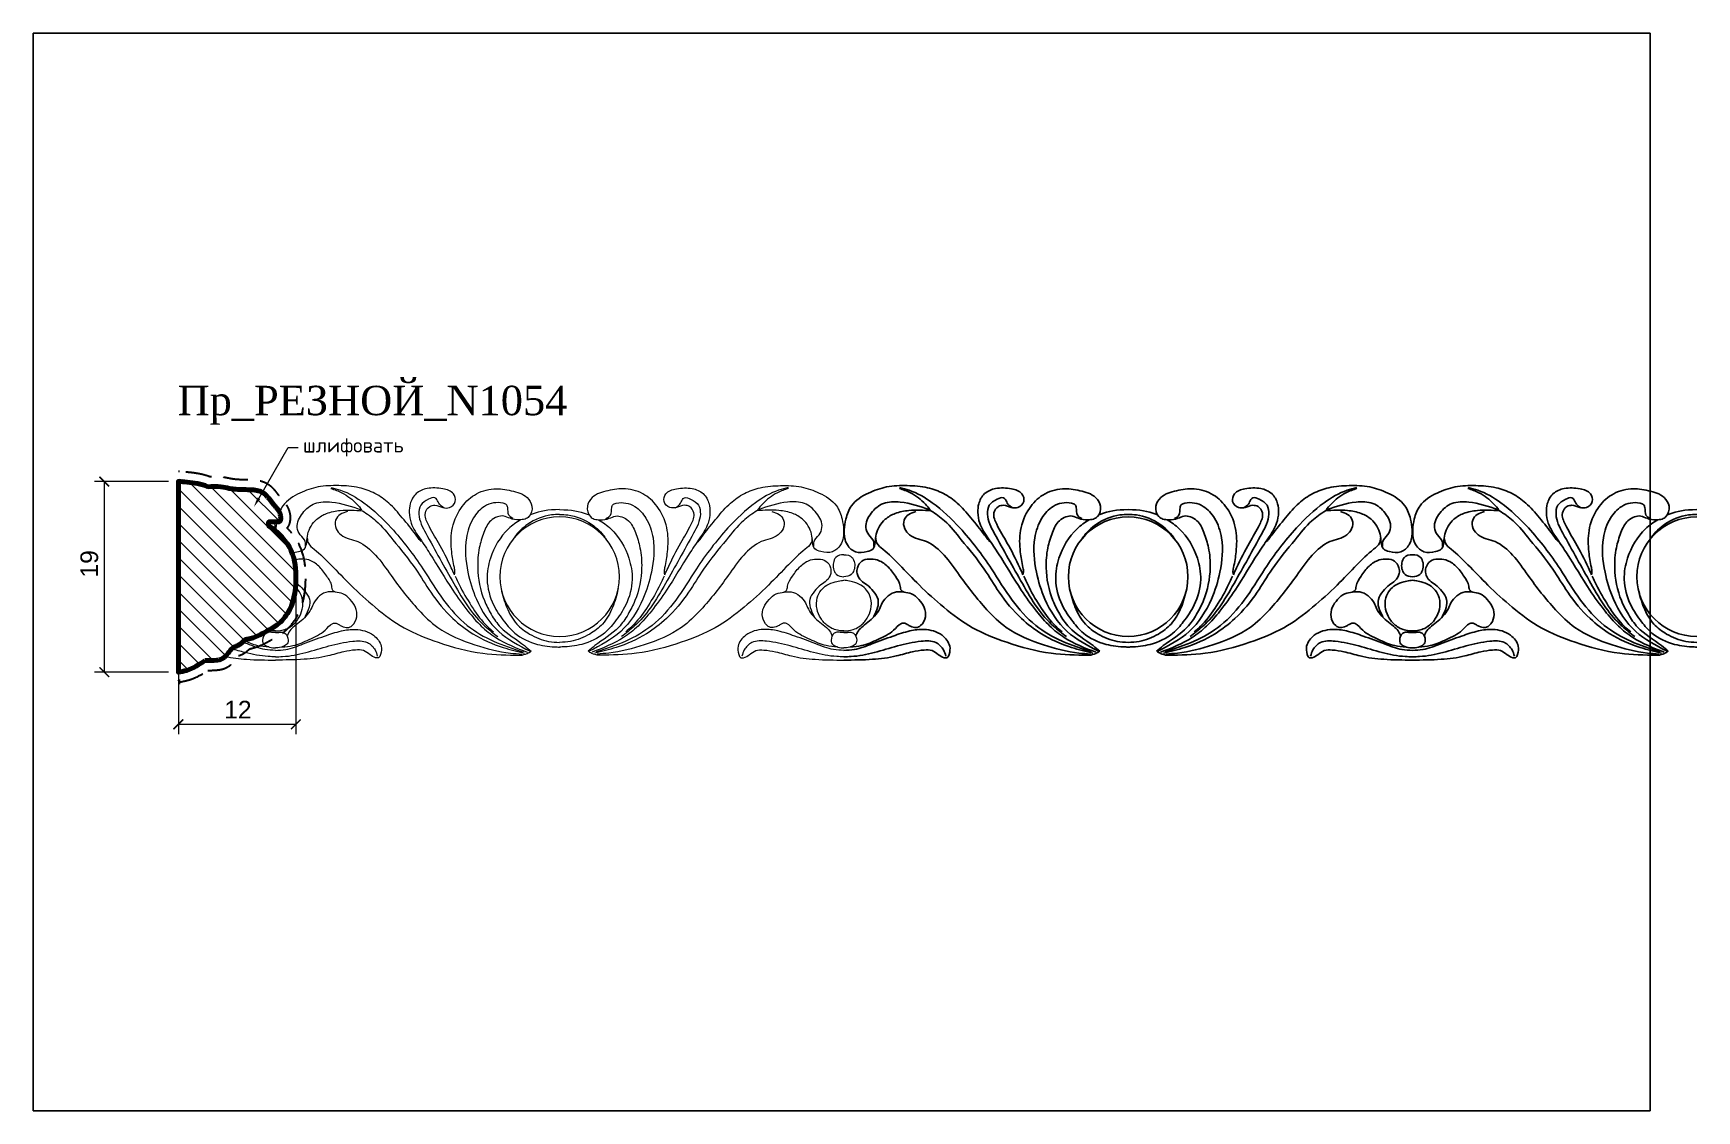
# Model space of a CAD drawing. Header units: millimetres. Extents: x 1314 to 1484, y -1503 to -1393.
import ezdxf
from ezdxf import colors
from ezdxf.entities.mleader import LeaderData, LeaderLine
from ezdxf.math import Vec2, Vec3

# ---------------------------------------------------------------- set-up
doc = ezdxf.new("R2010")
doc.units = ezdxf.units.MM
doc.linetypes.add('HIDDEN', pattern=[0.375, 0.25, -0.125])
for name, color, linetype, lineweight in [('0.05', 7, 'Continuous', 5), ('0.15', 7, 'Continuous', 15), ('линия 50', 1, 'Continuous', 140), ('служебный слой РАЗМЕРЫ', 7, 'Continuous', 9)]:
    doc.layers.add(name, color=color, linetype=linetype, lineweight=lineweight)
doc.layers.add('Outside panel', color=7, linetype='Continuous', lineweight=18, true_color=0x7f5e57)
doc.layers.add('размеры в модели', color=7, linetype='Continuous')
doc.styles.add('ELECT', font='times.ttf')
doc.styles.get("Standard").update_dxf_attribs({"font": 'arial.ttf'})
doc.styles.add('ЕСКД профили текст', font='isocpeur.ttf')
doc.dimstyles.new('M_1', dxfattribs={"dimtxt": 1.8, "dimasz": 1, "dimexe": 1, "dimexo": 1, "dimgap": 0.6, "dimtad": 1, "dimdec": 0, "dimdsep": 46, "dimtxsty": 'Standard', "dimblk": 'ARCHTICK', "dimcen": -5, "dimclrd": 7, "dimclre": 7, "dimclrt": 7, "dimadec": 0, "dimazin": 0, "dimtfac": 1, "dimtdec": 0, "dimtmove": 0, "dimatfit": 3, "dimfxl": 1, "dimtolj": 1, "dimtzin": 0, "dimlwd": 5, "dimlwe": 5, "dimarcsym": 0})

msp = doc.modelspace()

# ---------------------------------------------------------------- texts
at = {"color": 7, "ltscale": 1000, "style": 'ELECT'}
msp.add_text('Пр_РЕЗНОЙ_N1054', height=3, dxfattribs=at).set_placement((1328.62, -1431.58))

# ---------------------------------------------------------------- blocks, each defined once
blk = doc.blocks.new('_ArchTick')
at = {"color": 0, "linetype": 'ByBlock', "const_width": 0.15}
blk.add_lwpolyline([(-0.5, -0.5), (0.5, 0.5)], dxfattribs=at)
blk = doc.blocks.new('*D3')
at = {"layer": 'Defpoints', "color": 0, "ltscale": 1000, "transparency": 16777216}
for p in [(1328.7, -1438.36), (1321.14, -1457.82), (1328.7, -1457.82)]:
    blk.add_point(p, dxfattribs=at)
at = {"layer": 'размеры в модели', "color": 7, "lineweight": 5, "ltscale": 1000, "transparency": 16777216}
for p, q in [((1327.7, -1438.36), (1320.14, -1438.36)), ((1321.14, -1438.36), (1321.14, -1457.82)), ((1327.7, -1457.82), (1320.14, -1457.82))]:
    blk.add_line(p, q, dxfattribs=at)
for p, rotation in [((1321.14, -1438.36), 90), ((1321.14, -1457.82), 270)]:
    blk.add_blockref('_ArchTick', p, dxfattribs=dict(at, rotation=rotation))
at = {"layer": 'размеры в модели', "color": 7, "ltscale": 1000, "transparency": 16777216, "insert": (1319.62, -1446.76), "char_height": 1.8, "attachment_point": 5, "rotation": 90}
blk.add_mtext('\\A1;19', dxfattribs=at)
blk = doc.blocks.new('*D2')
at = {"layer": 'Defpoints', "color": 0, "ltscale": 1000, "transparency": 16777216}
for p in [(1328.7, -1440.99), (1340.69, -1447.53), (1340.69, -1463.14)]:
    blk.add_point(p, dxfattribs=at)
at = {"layer": 'размеры в модели', "color": 7, "lineweight": 5, "ltscale": 1000, "transparency": 16777216}
for p, q in [((1328.7, -1441.99), (1328.7, -1464.14)), ((1340.69, -1448.53), (1340.69, -1464.14)), ((1328.7, -1463.14), (1340.69, -1463.14))]:
    blk.add_line(p, q, dxfattribs=at)
at = {"layer": 'размеры в модели', "color": 7, "lineweight": 5, "ltscale": 1000, "transparency": 16777216, "rotation": 180}
blk.add_blockref('_ArchTick', (1328.7, -1463.14), dxfattribs=at)
at = {"layer": 'размеры в модели', "color": 7, "lineweight": 5, "ltscale": 1000, "transparency": 16777216}
blk.add_blockref('_ArchTick', (1340.69, -1463.14), dxfattribs=at)
at = {"layer": 'размеры в модели', "color": 7, "ltscale": 1000, "transparency": 16777216, "insert": (1334.78, -1461.64), "char_height": 1.8, "attachment_point": 5}
blk.add_mtext('\\A1;12', dxfattribs=at)

# ---------------------------------------------------------------- dimensions: what is measured, and where the dimension line sits
at = {"layer": 'размеры в модели', "color": 5, "ltscale": 1000}
dim = msp.add_linear_dim(base=(1321.14, -1457.82), p1=(1328.7, -1438.36), p2=(1328.7, -1457.82), angle=90, dimstyle='M_1', dxfattribs=at)
dim.commit()
dim.dimension.update_dxf_attribs({"geometry": '*D3', "text_midpoint": (1321.14, -1446.76), "dimtype": 128})
dim = msp.add_linear_dim(base=(1340.69, -1463.14), p1=(1328.7, -1440.99), p2=(1340.69, -1447.53), dimstyle='M_1', dxfattribs=at)
dim.commit()
dim.dimension.update_dxf_attribs({"geometry": '*D2', "text_midpoint": (1334.78, -1463.14), "dimtype": 128})

# ---------------------------------------------------------------- hatches: boundary and pattern name
at = {"layer": 'Outside panel', "ltscale": 1000}
h = msp.add_hatch(dxfattribs=at)
h.set_pattern_fill('ANSI31', color=256, scale=9.894831, angle=90)
h.set_pattern_definition([(135, (-308746.6368, 91995.6131), (-0.8745877676, -0.8745877676), [])])
edge = h.paths.add_edge_path()
edge.add_spline(control_points=[(1331.41, -1456.64), (1331.81, -1456.64), (1332.34, -1456.64), (1333.21, -1456.51), (1333.75, -1455.97), (1334.11, -1455.4), (1334.49, -1455.19), (1334.92, -1455.07), (1335.21, -1454.79), (1335.49, -1454.49), (1336.4, -1454.38), (1337.4, -1453.79), (1338.85, -1453.04), (1340.37, -1451.44), (1340.84, -1448.57), (1340.57, -1445.77), (1339.38, -1444.01), (1338.49, -1443.24), (1337.98, -1442.93), (1337.91, -1442.89), (1337.91, -1442.75), (1337.91, -1442.62), (1337.91, -1442.48), (1338.18, -1442.48), (1338.54, -1442.48), (1339.08, -1442.48), (1339.14, -1442.24), (1339.16, -1441.98), (1339.05, -1441.32), (1338.27, -1440.61), (1337.72, -1439.71), (1336.98, -1439.29), (1336.06, -1439.16), (1335.02, -1439.2), (1333.9, -1439.07), (1332.9, -1438.83), (1332.17, -1438.86), (1331.72, -1438.88), (1331.63, -1438.84), (1330.87, -1438.52), (1329.83, -1438.44), (1328.9, -1438.35), (1328.7, -1438.32), (1328.7, -1444.82), (1328.7, -1451.32), (1328.7, -1457.82), (1328.99, -1457.77), (1329.97, -1457.59), (1330.81, -1457.03), (1331.41, -1456.64)], knot_values=[0, 0, 0, 0, 1.210177, 1.588784, 2.586938, 3.362173, 3.551772, 3.894931, 4.670116, 4.710709, 5.138196, 7.225337, 8.219278, 10.034673, 13.578834, 16.54928, 18.238993, 19.812929, 20.041737, 20.041737, 20.041737, 21.041737, 21.041737, 21.041737, 21.900875, 22.227088, 22.335348, 22.612173, 23.019932, 24.265765, 25.626334, 26.139031, 26.759724, 28.38956, 29.259522, 30.129471, 31.451905, 31.451905, 31.451905, 31.753229, 33.908558, 34.534198, 34.534198, 34.534198, 35.534198, 35.534198, 35.534198, 36.406237, 38.516774, 38.516774, 38.516774, 38.516774], weights=[1, 1, 1, 1, 1, 1, 1, 1, 1, 1, 1, 1, 1, 1, 1, 1, 1, 1, 1, 1, 1, 1, 1, 1, 1, 1, 1, 1, 1, 1, 1, 1, 1, 1, 1, 1, 1, 1, 1, 1, 1, 1, 1, 1, 1, 1, 1, 1, 1, 1], degree=3, periodic=0)

# ---------------------------------------------------------------- linework, layer by layer
at = {"color": 6, "ltscale": 1000}
msp.add_lwpolyline([(1313.89, -1502.59), (1478.89, -1502.59), (1478.89, -1392.59), (1313.89, -1392.59)], close=True, dxfattribs=at)
at = {"color": 7, "ltscale": 1000}
for centre, start, end in [((1425.63, -1448.07), 90, 270), ((1425.63, -1448.07), 270, 90), ((1483.65, -1448.07), 90, 270)]:
    msp.add_arc(centre, 6.1, start, end, dxfattribs=at)
for points in [[(1411.47, -1444.39), (1411.49, -1444.46), (1411.3, -1444.26), (1410.9, -1443.72), (1409.57, -1442.06), (1408.19, -1440.55), (1406.78, -1439.58), (1405.16, -1438.99), (1403.08, -1438.77), (1400.98, -1438.91), (1399.13, -1439.53), (1397.39, -1440.83), (1396.82, -1442.18), (1396.65, -1443.29), (1396.97, -1444.82), (1397.79, -1445.52), (1398.98, -1445.51), (1399.59, -1445.21), (1399.81, -1444.57), (1399.92, -1443.74), (1400.84, -1442.21), (1401.84, -1441.62), (1403.25, -1441.31), (1405.5, -1441.33)], [(1402.28, -1439.05), (1403.41, -1439.5), (1404.93, -1440.66), (1405.44, -1441.25)], [(1402.3, -1438.96), (1403.28, -1439.24), (1405.64, -1440.53), (1408.45, -1443.09), (1411.68, -1447.28), (1413.78, -1450.46), (1416.2, -1453.04), (1418.89, -1454.65), (1421.9, -1455.75)], [(1414.89, -1447.87), (1414.57, -1447.15), (1413.26, -1444.61), (1412.21, -1442.72), (1411.93, -1441.56), (1412.38, -1440.91), (1412.9, -1440.78), (1413.7, -1441), (1414.38, -1441.01), (1414.97, -1440.38), (1414.79, -1439.61), (1413.72, -1439.1), (1412.1, -1439.07), (1410.98, -1439.59), (1410.38, -1440.64), (1410.29, -1441.49), (1410.48, -1442.6), (1411.38, -1444.2), (1412.4, -1445.73), (1414.72, -1449.43), (1416.27, -1451.58), (1417.63, -1453.11), (1419.11, -1454.28), (1422.32, -1455.78)], [(1414.89, -1447.89), (1414.94, -1447.61), (1414.89, -1447.13), (1414.62, -1445.52), (1414.64, -1443.36), (1415.55, -1441.09), (1416.93, -1439.73), (1418.91, -1439.11), (1420.7, -1439.29), (1422.31, -1439.99), (1422.8, -1440.88), (1422.49, -1441.94), (1422.1, -1442.18), (1421.49, -1442.26), (1420.57, -1442.11), (1419.92, -1441.88), (1419.28, -1441.97), (1418.61, -1442.35), (1417.9, -1443.55), (1417.43, -1445.12), (1417.26, -1447.15), (1417.95, -1450.51), (1418.65, -1451.91), (1419.6, -1453.22), (1422.05, -1455.11), (1422.73, -1455.67)], [(1436.38, -1447.89), (1436.32, -1447.61), (1436.38, -1447.13), (1436.64, -1445.52), (1436.62, -1443.36), (1435.72, -1441.09), (1434.33, -1439.73), (1432.36, -1439.11), (1430.56, -1439.29), (1428.95, -1439.99), (1428.46, -1440.88), (1428.77, -1441.94), (1429.16, -1442.18), (1429.77, -1442.26), (1430.69, -1442.11), (1431.34, -1441.88), (1431.98, -1441.97), (1432.65, -1442.35), (1433.36, -1443.55), (1433.83, -1445.12), (1434, -1447.15), (1433.31, -1450.51), (1432.61, -1451.91), (1431.66, -1453.22), (1429.21, -1455.11), (1428.53, -1455.67)], [(1436.37, -1447.87), (1436.69, -1447.15), (1438, -1444.61), (1439.05, -1442.72), (1439.33, -1441.56), (1438.88, -1440.91), (1438.36, -1440.78), (1437.56, -1441), (1436.88, -1441.01), (1436.29, -1440.38), (1436.47, -1439.61), (1437.54, -1439.1), (1439.16, -1439.07), (1440.28, -1439.59), (1440.88, -1440.64), (1440.97, -1441.49), (1440.78, -1442.6), (1439.88, -1444.2), (1438.86, -1445.73), (1436.54, -1449.43), (1434.99, -1451.58), (1433.63, -1453.11), (1432.15, -1454.28), (1428.94, -1455.78)], [(1448.96, -1438.96), (1447.98, -1439.24), (1445.62, -1440.53), (1442.81, -1443.09), (1439.58, -1447.28), (1437.48, -1450.46), (1435.06, -1453.04), (1432.37, -1454.65), (1429.36, -1455.75)], [(1439.79, -1444.39), (1439.77, -1444.46), (1439.96, -1444.26), (1440.36, -1443.72), (1441.69, -1442.06), (1443.07, -1440.55), (1444.48, -1439.58), (1446.1, -1438.99), (1448.18, -1438.77), (1450.28, -1438.91), (1452.13, -1439.53), (1453.87, -1440.83), (1454.44, -1442.18), (1454.61, -1443.29), (1454.29, -1444.82), (1453.47, -1445.52), (1452.28, -1445.51), (1451.67, -1445.21), (1451.45, -1444.57), (1451.34, -1443.74), (1450.42, -1442.21), (1449.42, -1441.62), (1448.01, -1441.31), (1445.76, -1441.33)], [(1448.98, -1439.05), (1447.85, -1439.5), (1446.33, -1440.66), (1445.82, -1441.25)], [(1469.49, -1444.39), (1469.51, -1444.46), (1469.32, -1444.26), (1468.92, -1443.72), (1467.59, -1442.06), (1466.21, -1440.55), (1464.8, -1439.58), (1463.17, -1438.99), (1461.1, -1438.77), (1458.99, -1438.91), (1457.15, -1439.53), (1455.41, -1440.83), (1454.83, -1442.18), (1454.67, -1443.29), (1454.99, -1444.82), (1455.81, -1445.52), (1457, -1445.51), (1457.61, -1445.21), (1457.83, -1444.57), (1457.94, -1443.74), (1458.86, -1442.21), (1459.86, -1441.62), (1461.27, -1441.31), (1463.52, -1441.33)], [(1460.3, -1439.05), (1461.43, -1439.5), (1462.95, -1440.66), (1463.46, -1441.25)], [(1460.32, -1438.96), (1461.3, -1439.24), (1463.66, -1440.53), (1466.47, -1443.09), (1469.7, -1447.28), (1471.8, -1450.46), (1474.22, -1453.04), (1476.91, -1454.65), (1479.92, -1455.75)], [(1472.91, -1447.87), (1472.59, -1447.15), (1471.28, -1444.61), (1470.23, -1442.72), (1469.95, -1441.56), (1470.4, -1440.91), (1470.92, -1440.78), (1471.72, -1441), (1472.4, -1441.01), (1472.99, -1440.38), (1472.81, -1439.61), (1471.74, -1439.1), (1470.12, -1439.07), (1469, -1439.59), (1468.4, -1440.64), (1468.31, -1441.49), (1468.5, -1442.6), (1469.4, -1444.2), (1470.42, -1445.73), (1472.74, -1449.43), (1474.29, -1451.58), (1475.65, -1453.11), (1477.13, -1454.28), (1480.34, -1455.78)], [(1472.9, -1447.89), (1472.96, -1447.61), (1472.9, -1447.13), (1472.64, -1445.52), (1472.66, -1443.36), (1473.56, -1441.09), (1474.95, -1439.73), (1476.92, -1439.11), (1478.72, -1439.29), (1480.33, -1439.99), (1480.82, -1440.88), (1480.51, -1441.94), (1480.12, -1442.18), (1479.51, -1442.26), (1478.58, -1442.11), (1477.94, -1441.88), (1477.3, -1441.97), (1476.63, -1442.35), (1475.92, -1443.55), (1475.45, -1445.12), (1475.28, -1447.15), (1475.97, -1450.51), (1476.67, -1451.91), (1477.62, -1453.22), (1480.07, -1455.11), (1480.75, -1455.67)], [(1399.68, -1444.96), (1399.66, -1444.49), (1399.16, -1443.8), (1398.86, -1443.05), (1399.41, -1441.57), (1400.65, -1440.6), (1402.37, -1440.45), (1405.35, -1441.23)], [(1413.85, -1441.04), (1413.36, -1440.66), (1413.1, -1440.2), (1412.9, -1440.03), (1412.26, -1440.16), (1411.46, -1440.77), (1411.27, -1441.68), (1411.97, -1443.63), (1414.83, -1448.77), (1416.36, -1451.25), (1418.01, -1453.12), (1419.32, -1454.19)], [(1420.9, -1442.14), (1420.45, -1441.79), (1420.33, -1441), (1420.21, -1440.72), (1419.85, -1440.56), (1417.97, -1440.89), (1416.82, -1442.1), (1416.1, -1444.11), (1416.27, -1447.6), (1417.13, -1450.36), (1419.4, -1453.65), (1422.61, -1455.68)], [(1430.36, -1442.14), (1430.81, -1441.79), (1430.93, -1441), (1431.05, -1440.72), (1431.41, -1440.56), (1433.29, -1440.89), (1434.44, -1442.1), (1435.16, -1444.11), (1434.99, -1447.6), (1434.13, -1450.36), (1431.86, -1453.65), (1428.65, -1455.68)], [(1437.41, -1441.04), (1437.9, -1440.66), (1438.16, -1440.2), (1438.36, -1440.03), (1439, -1440.16), (1439.8, -1440.77), (1439.99, -1441.68), (1439.29, -1443.63), (1436.43, -1448.77), (1434.9, -1451.25), (1433.25, -1453.12), (1431.94, -1454.19)], [(1451.58, -1444.96), (1451.6, -1444.49), (1452.1, -1443.8), (1452.4, -1443.05), (1451.85, -1441.57), (1450.61, -1440.6), (1448.89, -1440.45), (1445.91, -1441.23)], [(1457.7, -1444.96), (1457.68, -1444.49), (1457.18, -1443.8), (1456.88, -1443.05), (1457.43, -1441.57), (1458.67, -1440.6), (1460.38, -1440.45), (1463.37, -1441.23)], [(1471.87, -1441.04), (1471.38, -1440.66), (1471.12, -1440.2), (1470.92, -1440.03), (1470.28, -1440.16), (1469.48, -1440.77), (1469.29, -1441.68), (1469.99, -1443.63), (1472.85, -1448.77), (1474.38, -1451.25), (1476.03, -1453.12), (1477.33, -1454.19)], [(1478.92, -1442.14), (1478.47, -1441.79), (1478.35, -1441), (1478.23, -1440.72), (1477.87, -1440.56), (1475.99, -1440.89), (1474.84, -1442.1), (1474.12, -1444.11), (1474.29, -1447.6), (1475.15, -1450.36), (1477.42, -1453.65), (1480.63, -1455.68)], [(1403.97, -1441.4), (1403.24, -1441.72), (1402.77, -1442.29), (1402.83, -1443.17), (1403.33, -1443.8), (1405.05, -1444.49), (1406.84, -1445.86), (1408.43, -1447.95), (1411.22, -1451.44), (1413.19, -1453.24), (1416.99, -1455.03), (1420.61, -1455.87), (1421.79, -1455.97)], [(1405.5, -1441.33), (1406.89, -1442.36), (1408.6, -1444.29), (1410.95, -1447.31), (1412.47, -1449.66), (1414.74, -1452.34), (1416.77, -1453.89), (1419.86, -1455.29), (1422.03, -1455.87)], [(1445.76, -1441.33), (1444.38, -1442.36), (1442.66, -1444.29), (1440.31, -1447.31), (1438.79, -1449.66), (1436.52, -1452.34), (1434.49, -1453.89), (1431.4, -1455.29), (1429.23, -1455.87)], [(1447.29, -1441.4), (1448.02, -1441.72), (1448.49, -1442.29), (1448.43, -1443.17), (1447.93, -1443.8), (1446.21, -1444.49), (1444.42, -1445.86), (1442.83, -1447.95), (1440.04, -1451.44), (1438.07, -1453.24), (1434.27, -1455.03), (1430.65, -1455.87), (1429.47, -1455.97)], [(1461.99, -1441.4), (1461.26, -1441.72), (1460.79, -1442.29), (1460.85, -1443.17), (1461.35, -1443.8), (1463.07, -1444.49), (1464.86, -1445.86), (1466.45, -1447.95), (1469.24, -1451.44), (1471.21, -1453.24), (1475.01, -1455.03), (1478.63, -1455.87), (1479.81, -1455.97)], [(1463.52, -1441.33), (1464.9, -1442.36), (1466.62, -1444.29), (1468.97, -1447.31), (1470.49, -1449.66), (1472.76, -1452.34), (1474.79, -1453.89), (1477.88, -1455.29), (1480.05, -1455.87)], [(1399.87, -1444.1), (1399.99, -1444.66), (1400.58, -1445.26), (1402.28, -1446.85), (1404.32, -1448.93), (1406.81, -1451.19), (1409.75, -1453.28), (1413.23, -1454.76), (1417.78, -1455.88), (1421.55, -1456.09)], [(1451.39, -1444.1), (1451.27, -1444.66), (1450.68, -1445.26), (1448.98, -1446.85), (1446.94, -1448.93), (1444.45, -1451.19), (1441.51, -1453.28), (1438.03, -1454.76), (1433.48, -1455.88), (1429.71, -1456.09)], [(1457.89, -1444.1), (1458.01, -1444.66), (1458.59, -1445.26), (1460.3, -1446.85), (1462.34, -1448.93), (1464.83, -1451.19), (1467.77, -1453.28), (1471.25, -1454.76), (1475.8, -1455.88), (1479.57, -1456.09)], [(1402.77, -1449.65), (1402.5, -1449.49), (1402.37, -1449.03), (1401.87, -1448.02), (1401.04, -1446.98), (1400.02, -1446.36), (1399.19, -1446.27), (1398.46, -1446.48), (1398, -1447.15), (1397.97, -1447.74), (1398.38, -1448.46), (1398.97, -1448.89), (1399.62, -1449.54), (1400.1, -1450.38), (1400.06, -1451.2), (1399.64, -1452.15)], [(1448.49, -1449.65), (1448.76, -1449.49), (1448.89, -1449.03), (1449.39, -1448.02), (1450.22, -1446.98), (1451.24, -1446.36), (1452.07, -1446.27), (1452.8, -1446.48), (1453.26, -1447.15), (1453.29, -1447.74), (1452.88, -1448.46), (1452.29, -1448.89), (1451.64, -1449.54), (1451.16, -1450.38), (1451.2, -1451.2), (1451.62, -1452.15)], [(1460.79, -1449.65), (1460.52, -1449.49), (1460.39, -1449.03), (1459.89, -1448.02), (1459.06, -1446.98), (1458.04, -1446.36), (1457.21, -1446.27), (1456.48, -1446.48), (1456.02, -1447.15), (1455.99, -1447.74), (1456.4, -1448.46), (1456.99, -1448.89), (1457.64, -1449.54), (1458.12, -1450.38), (1458.08, -1451.2), (1457.66, -1452.15)], [(1397.29, -1455.24), (1398.42, -1455.11), (1400.08, -1454.48), (1401.69, -1453.53), (1402.48, -1452.86), (1402.83, -1452.81), (1403.09, -1452.95), (1403.4, -1453.11), (1404, -1453.27), (1404.45, -1453.06), (1404.93, -1452.17), (1404.8, -1451.2), (1404.26, -1450.4), (1403.52, -1449.82), (1402.73, -1449.65), (1402, -1449.62), (1401.14, -1450.02), (1400.54, -1450.74), (1400.25, -1451.38), (1399.07, -1452.72), (1398.41, -1453.25), (1398.01, -1453.72), (1397.85, -1454.06)], [(1414.97, -1448.02), (1415.52, -1449.15), (1416.78, -1451.31), (1418.24, -1453.13), (1418.89, -1453.71)], [(1436.29, -1448.02), (1435.74, -1449.15), (1434.48, -1451.31), (1433.02, -1453.13), (1432.37, -1453.71)], [(1453.97, -1455.24), (1452.84, -1455.11), (1451.18, -1454.48), (1449.57, -1453.53), (1448.78, -1452.86), (1448.44, -1452.81), (1448.17, -1452.95), (1447.86, -1453.11), (1447.26, -1453.27), (1446.81, -1453.06), (1446.33, -1452.17), (1446.46, -1451.2), (1447, -1450.4), (1447.74, -1449.82), (1448.53, -1449.65), (1449.26, -1449.62), (1450.12, -1450.02), (1450.72, -1450.74), (1451.01, -1451.38), (1452.19, -1452.72), (1452.85, -1453.25), (1453.25, -1453.72), (1453.41, -1454.06)], [(1455.31, -1455.24), (1456.44, -1455.11), (1458.1, -1454.48), (1459.71, -1453.53), (1460.5, -1452.86), (1460.84, -1452.81), (1461.1, -1452.95), (1461.42, -1453.11), (1462.02, -1453.27), (1462.47, -1453.06), (1462.95, -1452.17), (1462.82, -1451.2), (1462.28, -1450.4), (1461.54, -1449.82), (1460.75, -1449.65), (1460.02, -1449.62), (1459.16, -1450.02), (1458.56, -1450.74), (1458.27, -1451.38), (1457.09, -1452.72), (1456.43, -1453.25), (1456.02, -1453.72), (1455.86, -1454.06)], [(1472.99, -1448.02), (1473.54, -1449.15), (1474.8, -1451.31), (1476.26, -1453.13), (1476.91, -1453.71)], [(1396.62, -1456.24), (1397.35, -1456.22), (1399.72, -1455.81), (1402.09, -1455.14), (1404.51, -1454.66), (1406.01, -1454.8), (1406.79, -1455.55), (1407.02, -1456.17)], [(1454.64, -1456.24), (1453.91, -1456.22), (1451.54, -1455.81), (1449.17, -1455.14), (1446.75, -1454.66), (1445.25, -1454.8), (1444.47, -1455.55), (1444.24, -1456.17)], [(1454.64, -1456.24), (1455.37, -1456.22), (1457.74, -1455.81), (1460.11, -1455.14), (1462.53, -1454.66), (1464.03, -1454.8), (1464.81, -1455.55), (1465.04, -1456.17)], [(1421.55, -1456.09), (1421.64, -1456.09), (1422.33, -1455.9), (1422.71, -1455.68), (1422.72, -1455.67)], [(1429.71, -1456.09), (1429.62, -1456.09), (1428.93, -1455.9), (1428.55, -1455.68), (1428.54, -1455.67)], [(1479.57, -1456.09), (1479.66, -1456.09), (1480.35, -1455.9), (1480.73, -1455.68), (1480.74, -1455.67)]]:
    msp.add_spline(points, degree=3, dxfattribs=at)
for points, knots in [([(1421.65, -1442.26), (1421.21, -1442.52), (1419.83, -1443.54), (1418.54, -1445.7), (1418.06, -1448.51), (1418.68, -1450.83), (1419.88, -1452.57), (1421.22, -1454.16), (1423.18, -1455.05), (1424.79, -1455.23), (1425.55, -1455.25), (1425.63, -1455.25)], [3.672587, 3.672587, 3.672587, 3.672587, 5.030439, 8.144134, 10.088208, 12.469001, 14.292918, 15.682608, 17.962239, 19.757335, 19.980479, 19.980479, 19.980479, 19.980479]), ([(1425.63, -1441.72), (1425.35, -1441.72), (1424.21, -1441.77), (1422.48, -1442.46), (1421.32, -1443.6), (1420.91, -1444.2), (1420.85, -1444.28)], [0.294683, 0.294683, 0.294683, 0.294683, 1.039933, 3.326003, 5.028392, 5.274717, 5.274717, 5.274717, 5.274717]), ([(1425.63, -1441.22), (1424.44, -1441.23), (1423.55, -1441.4), (1422.69, -1441.74), (1422.63, -1441.77)], [0.258689, 0.258689, 0.258689, 0.258689, 2.51669, 2.707336, 2.707336, 2.707336, 2.707336]), ([(1425.63, -1441.22), (1426.82, -1441.23), (1427.71, -1441.4), (1428.57, -1441.74), (1428.63, -1441.77)], [0.258689, 0.258689, 0.258689, 0.258689, 2.51669, 2.707336, 2.707336, 2.707336, 2.707336]), ([(1425.63, -1441.72), (1425.91, -1441.72), (1427.05, -1441.77), (1428.78, -1442.46), (1429.94, -1443.6), (1430.36, -1444.2), (1430.41, -1444.28)], [0.294683, 0.294683, 0.294683, 0.294683, 1.039933, 3.326003, 5.028392, 5.274717, 5.274717, 5.274717, 5.274717]), ([(1429.61, -1442.26), (1430.05, -1442.52), (1431.43, -1443.54), (1432.72, -1445.7), (1433.2, -1448.51), (1432.58, -1450.83), (1431.38, -1452.57), (1430.04, -1454.16), (1428.08, -1455.05), (1426.47, -1455.23), (1425.71, -1455.25), (1425.63, -1455.25)], [3.672587, 3.672587, 3.672587, 3.672587, 5.030439, 8.144134, 10.088208, 12.469001, 14.292918, 15.682608, 17.962239, 19.757335, 19.980479, 19.980479, 19.980479, 19.980479]), ([(1479.67, -1442.26), (1479.22, -1442.52), (1477.85, -1443.54), (1476.56, -1445.7), (1476.08, -1448.51), (1476.7, -1450.83), (1477.9, -1452.57), (1479.24, -1454.16), (1481.19, -1455.05), (1482.81, -1455.23), (1483.57, -1455.25), (1483.65, -1455.25)], [3.672587, 3.672587, 3.672587, 3.672587, 5.030439, 8.144134, 10.088208, 12.469001, 14.292918, 15.682608, 17.962239, 19.757335, 19.980479, 19.980479, 19.980479, 19.980479]), ([(1483.65, -1441.72), (1483.37, -1441.72), (1482.23, -1441.77), (1480.5, -1442.46), (1479.34, -1443.6), (1478.92, -1444.2), (1478.87, -1444.28)], [0.294683, 0.294683, 0.294683, 0.294683, 1.039933, 3.326003, 5.028392, 5.274717, 5.274717, 5.274717, 5.274717]), ([(1483.65, -1441.22), (1482.46, -1441.23), (1481.57, -1441.4), (1480.71, -1441.74), (1480.65, -1441.77)], [0.258689, 0.258689, 0.258689, 0.258689, 2.51669, 2.707336, 2.707336, 2.707336, 2.707336]), ([(1454.64, -1445.83), (1454.31, -1445.84), (1453.9, -1445.9), (1453.49, -1446.62), (1453.49, -1447.32), (1453.96, -1448), (1454.35, -1448.06), (1454.64, -1448.07)], [3.156926, 3.156926, 3.156926, 3.156926, 3.942633, 4.2199, 5.274773, 5.599117, 6.313852, 6.313852, 6.313852, 6.313852]), ([(1454.64, -1445.83), (1454.97, -1445.84), (1455.38, -1445.9), (1455.79, -1446.62), (1455.79, -1447.32), (1455.32, -1448), (1454.93, -1448.06), (1454.64, -1448.07)], [3.156926, 3.156926, 3.156926, 3.156926, 3.942633, 4.2199, 5.274773, 5.599117, 6.313852, 6.313852, 6.313852, 6.313852]), ([(1419.65, -1449.29), (1419.81, -1449.93), (1420.14, -1451.22), (1421.09, -1452.9), (1422.64, -1454.07), (1424.18, -1454.69), (1425.25, -1454.76), (1425.63, -1454.78)], [0, 0, 0, 0, 1.778035, 3.538267, 4.994875, 6.850886, 7.852604, 7.852604, 7.852604, 7.852604]), ([(1431.61, -1449.29), (1431.45, -1449.93), (1431.12, -1451.22), (1430.17, -1452.9), (1428.62, -1454.07), (1427.08, -1454.69), (1426.01, -1454.76), (1425.63, -1454.78)], [0, 0, 0, 0, 1.778035, 3.538267, 4.994875, 6.850886, 7.852604, 7.852604, 7.852604, 7.852604]), ([(1454.64, -1453.6), (1454.47, -1453.6), (1453.89, -1453.58), (1452.98, -1453.2), (1452.24, -1452.36), (1451.81, -1451.35), (1451.82, -1450.3), (1452.25, -1449.43), (1452.92, -1448.86), (1453.66, -1448.61), (1454.26, -1448.46), (1454.55, -1448.44), (1454.64, -1448.44)], [0.069665, 0.069665, 0.069665, 0.069665, 0.525482, 1.611175, 2.561965, 3.442057, 4.480415, 5.260153, 5.940269, 6.758933, 7.326415, 7.555452, 7.555452, 7.555452, 7.555452]), ([(1454.64, -1453.6), (1454.81, -1453.6), (1455.39, -1453.58), (1456.3, -1453.2), (1457.04, -1452.36), (1457.47, -1451.35), (1457.46, -1450.3), (1457.03, -1449.43), (1456.36, -1448.86), (1455.62, -1448.61), (1455.02, -1448.46), (1454.73, -1448.44), (1454.64, -1448.44)], [0.069665, 0.069665, 0.069665, 0.069665, 0.525482, 1.611175, 2.561965, 3.442057, 4.480415, 5.260153, 5.940269, 6.758933, 7.326415, 7.555452, 7.555452, 7.555452, 7.555452]), ([(1477.67, -1449.29), (1477.83, -1449.93), (1478.16, -1451.22), (1479.11, -1452.9), (1480.66, -1454.07), (1482.2, -1454.69), (1483.27, -1454.76), (1483.65, -1454.78)], [0, 0, 0, 0, 1.778035, 3.538267, 4.994875, 6.850886, 7.852604, 7.852604, 7.852604, 7.852604]), ([(1396.62, -1455.59), (1396.98, -1455.58), (1397.96, -1455.54), (1399.61, -1454.87), (1401.47, -1454.18), (1403.23, -1453.58), (1404.96, -1453.35), (1406.56, -1453.77), (1407.52, -1454.98), (1407.44, -1455.84), (1407.21, -1456.4), (1406.7, -1456.34), (1406.24, -1456.02), (1405.64, -1455.51), (1404.66, -1455.55), (1403.44, -1455.72), (1401.74, -1456.29), (1399.39, -1456.56), (1397.6, -1456.58), (1396.62, -1456.58)], [0.342784, 0.342784, 0.342784, 0.342784, 1.285299, 2.955537, 5.005339, 6.594342, 7.885402, 9.593549, 10.785204, 11.551749, 11.899886, 12.154951, 12.733573, 13.430266, 14.158903, 15.217898, 16.722711, 18.887429, 21.486688, 21.486688, 21.486688, 21.486688]), ([(1454.64, -1455.59), (1454.28, -1455.58), (1453.3, -1455.54), (1451.65, -1454.87), (1449.79, -1454.18), (1448.03, -1453.58), (1446.3, -1453.35), (1444.7, -1453.77), (1443.74, -1454.98), (1443.82, -1455.84), (1444.05, -1456.4), (1444.56, -1456.34), (1445.02, -1456.02), (1445.62, -1455.51), (1446.6, -1455.55), (1447.82, -1455.72), (1449.52, -1456.29), (1451.87, -1456.56), (1453.66, -1456.58), (1454.64, -1456.58)], [0.342784, 0.342784, 0.342784, 0.342784, 1.285299, 2.955537, 5.005339, 6.594342, 7.885402, 9.593549, 10.785204, 11.551749, 11.899886, 12.154951, 12.733573, 13.430266, 14.158903, 15.217898, 16.722711, 18.887429, 21.486688, 21.486688, 21.486688, 21.486688]), ([(1454.64, -1453.78), (1454.55, -1453.78), (1454.34, -1453.77), (1454.01, -1453.69), (1453.49, -1453.84), (1453.31, -1454.38), (1453.35, -1454.9), (1453.77, -1455.21), (1454.23, -1455.32), (1454.55, -1455.33), (1454.64, -1455.33)], [3.089173, 3.089173, 3.089173, 3.089173, 3.330526, 3.644366, 3.974095, 4.678002, 4.92368, 5.316552, 5.940494, 6.178347, 6.178347, 6.178347, 6.178347]), ([(1454.64, -1455.59), (1455, -1455.58), (1455.98, -1455.54), (1457.63, -1454.87), (1459.49, -1454.18), (1461.25, -1453.58), (1462.98, -1453.35), (1464.58, -1453.77), (1465.54, -1454.98), (1465.46, -1455.84), (1465.23, -1456.4), (1464.72, -1456.34), (1464.26, -1456.02), (1463.66, -1455.51), (1462.68, -1455.55), (1461.46, -1455.72), (1459.76, -1456.29), (1457.41, -1456.56), (1455.62, -1456.58), (1454.64, -1456.58)], [0.342784, 0.342784, 0.342784, 0.342784, 1.285299, 2.955537, 5.005339, 6.594342, 7.885402, 9.593549, 10.785204, 11.551749, 11.899886, 12.154951, 12.733573, 13.430266, 14.158903, 15.217898, 16.722711, 18.887429, 21.486688, 21.486688, 21.486688, 21.486688]), ([(1454.64, -1453.78), (1454.73, -1453.78), (1454.94, -1453.77), (1455.27, -1453.69), (1455.79, -1453.84), (1455.97, -1454.38), (1455.93, -1454.9), (1455.51, -1455.21), (1455.05, -1455.32), (1454.73, -1455.33), (1454.64, -1455.33)], [3.089173, 3.089173, 3.089173, 3.089173, 3.330526, 3.644366, 3.974095, 4.678002, 4.92368, 5.316552, 5.940494, 6.178347, 6.178347, 6.178347, 6.178347])]:
    msp.add_open_spline(points, degree=3, knots=knots, dxfattribs=at)
at = {"layer": '0.05', "color": 5, "ltscale": 1000}
msp.add_open_spline([(1328.7, -1442.66), (1328.66, -1442.87), (1328.61, -1443.36), (1328.64, -1443.88), (1328.7, -1444.17)], degree=3, knots=[18.901863, 18.901863, 18.901863, 18.901863, 19.540153, 20.401604, 20.401604, 20.401604, 20.401604], dxfattribs=at)
at = {"layer": '0.15', "color": 7, "ltscale": 1000}
for start, end in [(90, 270), (270, 90)]:
    msp.add_arc((1367.61, -1448.07), 6.1, start, end, dxfattribs=at)
for points, knots in [([(1331.52, -1438.79), (1331.73, -1438.78), (1332.64, -1438.75), (1333.9, -1438.79), (1334.91, -1439.06), (1335.23, -1439.17)], [10.106376, 10.106376, 10.106376, 10.106376, 10.720029, 12.82976, 13.855128, 13.855128, 13.855128, 13.855128]), ([(1353.45, -1444.39), (1353.46, -1444.42), (1353.51, -1444.55), (1353.1, -1444.04), (1352.73, -1443.47), (1351.53, -1442.03), (1350.33, -1440.57), (1348.79, -1439.51), (1347.04, -1438.87), (1345.06, -1438.74), (1342.99, -1438.8), (1341.02, -1439.48), (1339.57, -1440.39), (1339.12, -1441.25), (1339.02, -1441.48)], [0, 0, 0, 0, 0.071568, 0.352178, 1.016161, 3.147305, 5.189672, 6.899834, 8.634242, 10.720029, 12.82976, 14.779357, 16.949625, 17.689514, 17.689514, 17.689514, 17.689514]), ([(1338.47, -1442.48), (1338.53, -1442.75), (1338.56, -1443.03), (1338.57, -1443.33), (1338.57, -1443.34)], [18.7248066, 18.7248066, 18.7248066, 18.7248066, 19.5401531, 19.5877205, 19.5877205, 19.5877205, 19.5877205]), ([(1338.73, -1442.48), (1338.68, -1442.75), (1338.64, -1443.05), (1338.63, -1443.36), (1338.63, -1443.39)], [18.7247805, 18.7247805, 18.7247805, 18.7247805, 19.5401531, 19.634447, 19.634447, 19.634447, 19.634447]), ([(1340.3, -1445.6), (1340.51, -1445.6), (1340.97, -1445.52), (1341.66, -1445.3), (1341.83, -1444.5), (1341.87, -1443.43), (1342.59, -1442.24), (1343.89, -1441.52), (1345.5, -1441.21), (1346.73, -1441.28), (1347.48, -1441.33)], [22.720917, 22.720917, 22.720917, 22.720917, 23.369145, 24.039418, 24.721388, 25.559771, 27.34929, 28.507508, 29.944393, 32.199485, 32.199485, 32.199485, 32.199485]), ([(1363.63, -1442.26), (1363.19, -1442.52), (1361.81, -1443.54), (1360.52, -1445.7), (1360.04, -1448.51), (1360.66, -1450.83), (1361.86, -1452.57), (1363.2, -1454.16), (1365.16, -1455.05), (1366.77, -1455.23), (1367.53, -1455.25), (1367.61, -1455.25)], [3.672587, 3.672587, 3.672587, 3.672587, 5.030439, 8.144134, 10.088208, 12.469001, 14.292918, 15.682608, 17.962239, 19.757335, 19.980479, 19.980479, 19.980479, 19.980479]), ([(1367.61, -1441.72), (1367.33, -1441.72), (1366.19, -1441.77), (1364.46, -1442.46), (1363.3, -1443.6), (1362.89, -1444.2), (1362.83, -1444.28)], [0.294683, 0.294683, 0.294683, 0.294683, 1.039933, 3.326003, 5.028392, 5.274717, 5.274717, 5.274717, 5.274717]), ([(1367.61, -1441.22), (1366.42, -1441.23), (1365.53, -1441.4), (1364.68, -1441.74), (1364.61, -1441.77)], [0.258689, 0.258689, 0.258689, 0.258689, 2.51669, 2.707336, 2.707336, 2.707336, 2.707336]), ([(1367.61, -1441.22), (1368.8, -1441.23), (1369.69, -1441.4), (1370.55, -1441.74), (1370.61, -1441.77)], [0.258689, 0.258689, 0.258689, 0.258689, 2.51669, 2.707336, 2.707336, 2.707336, 2.707336]), ([(1367.61, -1441.72), (1367.89, -1441.72), (1369.03, -1441.77), (1370.76, -1442.46), (1371.92, -1443.6), (1372.34, -1444.2), (1372.39, -1444.28)], [0.294683, 0.294683, 0.294683, 0.294683, 1.039933, 3.326003, 5.028392, 5.274717, 5.274717, 5.274717, 5.274717]), ([(1371.59, -1442.26), (1372.04, -1442.52), (1373.41, -1443.54), (1374.7, -1445.7), (1375.18, -1448.51), (1374.56, -1450.83), (1373.36, -1452.57), (1372.02, -1454.16), (1370.07, -1455.05), (1368.45, -1455.23), (1367.69, -1455.25), (1367.61, -1455.25)], [3.672587, 3.672587, 3.672587, 3.672587, 5.030439, 8.144134, 10.088208, 12.469001, 14.292918, 15.682608, 17.962239, 19.757335, 19.980479, 19.980479, 19.980479, 19.980479]), ([(1344.75, -1449.65), (1344.65, -1449.61), (1344.38, -1449.5), (1344.39, -1448.76), (1343.8, -1447.97), (1343.12, -1446.96), (1342.14, -1446.32), (1341.24, -1446.23), (1340.73, -1446.32), (1340.54, -1446.42)], [0, 0, 0, 0, 0.317067, 0.799941, 1.926575, 3.254869, 4.445503, 5.279327, 5.92359, 5.92359, 5.92359, 5.92359]), ([(1396.62, -1445.83), (1396.29, -1445.84), (1395.88, -1445.9), (1395.47, -1446.62), (1395.47, -1447.32), (1395.94, -1448), (1396.33, -1448.06), (1396.62, -1448.07)], [3.156926, 3.156926, 3.156926, 3.156926, 3.942633, 4.2199, 5.274773, 5.599117, 6.313852, 6.313852, 6.313852, 6.313852]), ([(1396.62, -1445.83), (1396.95, -1445.84), (1397.36, -1445.9), (1397.77, -1446.62), (1397.77, -1447.32), (1397.3, -1448), (1396.91, -1448.06), (1396.62, -1448.07)], [3.156926, 3.156926, 3.156926, 3.156926, 3.942633, 4.2199, 5.274773, 5.599117, 6.313852, 6.313852, 6.313852, 6.313852]), ([(1338.6, -1453.6), (1338.77, -1453.6), (1339.35, -1453.58), (1340.26, -1453.2), (1341, -1452.36), (1341.43, -1451.35), (1341.42, -1450.3), (1341.05, -1449.54), (1340.75, -1449.24), (1340.65, -1449.15)], [0.069665, 0.069665, 0.069665, 0.069665, 0.525482, 1.611175, 2.561965, 3.442057, 4.480415, 5.260153, 5.604332, 5.604332, 5.604332, 5.604332]), ([(1340.69, -1448.71), (1340.78, -1448.77), (1341.12, -1448.99), (1341.62, -1449.54), (1342.18, -1450.3), (1342.07, -1451.29), (1341.78, -1451.84), (1341.62, -1452.15)], [8.678202, 8.678202, 8.678202, 8.678202, 9.007029, 9.920584, 10.884207, 11.704315, 12.745562, 12.745562, 12.745562, 12.745562]), ([(1361.63, -1449.29), (1361.79, -1449.93), (1362.13, -1451.22), (1363.07, -1452.9), (1364.62, -1454.07), (1366.16, -1454.69), (1367.23, -1454.76), (1367.61, -1454.78)], [0, 0, 0, 0, 1.778035, 3.538267, 4.994875, 6.850886, 7.852604, 7.852604, 7.852604, 7.852604]), ([(1373.59, -1449.29), (1373.43, -1449.93), (1373.1, -1451.22), (1372.15, -1452.9), (1370.6, -1454.07), (1369.06, -1454.69), (1367.99, -1454.76), (1367.61, -1454.78)], [0, 0, 0, 0, 1.778035, 3.538267, 4.994875, 6.850886, 7.852604, 7.852604, 7.852604, 7.852604]), ([(1396.62, -1453.6), (1396.45, -1453.6), (1395.87, -1453.58), (1394.96, -1453.2), (1394.22, -1452.36), (1393.79, -1451.35), (1393.8, -1450.3), (1394.23, -1449.43), (1394.9, -1448.86), (1395.64, -1448.61), (1396.24, -1448.46), (1396.53, -1448.44), (1396.62, -1448.44)], [0.069665, 0.069665, 0.069665, 0.069665, 0.525482, 1.611175, 2.561965, 3.442057, 4.480415, 5.260153, 5.940269, 6.758933, 7.326415, 7.555452, 7.555452, 7.555452, 7.555452]), ([(1396.62, -1453.6), (1396.79, -1453.6), (1397.37, -1453.58), (1398.28, -1453.2), (1399.02, -1452.36), (1399.45, -1451.35), (1399.44, -1450.3), (1399.01, -1449.43), (1398.34, -1448.86), (1397.6, -1448.61), (1397, -1448.46), (1396.71, -1448.44), (1396.62, -1448.44)], [0.069665, 0.069665, 0.069665, 0.069665, 0.525482, 1.611175, 2.561965, 3.442057, 4.480415, 5.260153, 5.940269, 6.758933, 7.326415, 7.555452, 7.555452, 7.555452, 7.555452]), ([(1338.6, -1455.59), (1338.24, -1455.58), (1337.26, -1455.54), (1336.17, -1455.1), (1335.42, -1454.81), (1335.25, -1454.74)], [0.342784, 0.342784, 0.342784, 0.342784, 1.285299, 2.955537, 3.427054, 3.427054, 3.427054, 3.427054]), ([(1337.93, -1455.24), (1337.55, -1455.22), (1336.67, -1455.16), (1335.86, -1454.81), (1335.4, -1454.6)], [0, 0, 0, 0, 1.137447, 2.639059, 2.639059, 2.639059, 2.639059]), ([(1338.6, -1453.78), (1338.51, -1453.78), (1338.3, -1453.77), (1337.98, -1453.69), (1337.45, -1453.84), (1337.27, -1454.38), (1337.31, -1454.9), (1337.73, -1455.21), (1338.19, -1455.32), (1338.51, -1455.33), (1338.6, -1455.33)], [3.089173, 3.089173, 3.089173, 3.089173, 3.330526, 3.644366, 3.974095, 4.678002, 4.92368, 5.316552, 5.940494, 6.178347, 6.178347, 6.178347, 6.178347]), ([(1338.6, -1453.6), (1338.43, -1453.6), (1338.19, -1453.59), (1337.96, -1453.55), (1337.9, -1453.54)], [0.0696651, 0.0696651, 0.0696651, 0.0696651, 0.5254825, 0.6959724, 0.6959724, 0.6959724, 0.6959724]), ([(1338.6, -1455.59), (1338.96, -1455.58), (1339.94, -1455.54), (1341.59, -1454.87), (1343.45, -1454.18), (1345.21, -1453.58), (1346.94, -1453.35), (1348.54, -1453.77), (1349.5, -1454.98), (1349.42, -1455.84), (1349.19, -1456.4), (1348.69, -1456.34), (1348.22, -1456.02), (1347.62, -1455.51), (1346.64, -1455.55), (1345.43, -1455.72), (1343.72, -1456.29), (1341.37, -1456.56), (1339.58, -1456.58), (1338.6, -1456.58)], [0.342784, 0.342784, 0.342784, 0.342784, 1.285299, 2.955537, 5.005339, 6.594342, 7.885402, 9.593549, 10.785204, 11.551749, 11.899886, 12.154951, 12.733573, 13.430266, 14.158903, 15.217898, 16.722711, 18.887429, 21.486688, 21.486688, 21.486688, 21.486688]), ([(1338.6, -1453.78), (1338.69, -1453.78), (1338.9, -1453.77), (1339.23, -1453.69), (1339.75, -1453.84), (1339.93, -1454.38), (1339.9, -1454.9), (1339.47, -1455.21), (1339.01, -1455.32), (1338.69, -1455.33), (1338.6, -1455.33)], [3.089173, 3.089173, 3.089173, 3.089173, 3.330526, 3.644366, 3.974095, 4.678002, 4.92368, 5.316552, 5.940494, 6.178347, 6.178347, 6.178347, 6.178347]), ([(1396.62, -1455.59), (1396.26, -1455.58), (1395.28, -1455.54), (1393.63, -1454.87), (1391.77, -1454.18), (1390.01, -1453.58), (1388.28, -1453.35), (1386.68, -1453.77), (1385.72, -1454.98), (1385.8, -1455.84), (1386.03, -1456.4), (1386.54, -1456.34), (1387, -1456.02), (1387.6, -1455.51), (1388.58, -1455.55), (1389.8, -1455.72), (1391.5, -1456.29), (1393.85, -1456.56), (1395.64, -1456.58), (1396.62, -1456.58)], [0.342784, 0.342784, 0.342784, 0.342784, 1.285299, 2.955537, 5.005339, 6.594342, 7.885402, 9.593549, 10.785204, 11.551749, 11.899886, 12.154951, 12.733573, 13.430266, 14.158903, 15.217898, 16.722711, 18.887429, 21.486688, 21.486688, 21.486688, 21.486688]), ([(1396.62, -1453.78), (1396.53, -1453.78), (1396.32, -1453.77), (1395.99, -1453.69), (1395.47, -1453.84), (1395.29, -1454.38), (1395.33, -1454.9), (1395.75, -1455.21), (1396.21, -1455.32), (1396.53, -1455.33), (1396.62, -1455.33)], [3.089173, 3.089173, 3.089173, 3.089173, 3.330526, 3.644366, 3.974095, 4.678002, 4.92368, 5.316552, 5.940494, 6.178347, 6.178347, 6.178347, 6.178347]), ([(1396.62, -1453.78), (1396.71, -1453.78), (1396.92, -1453.77), (1397.25, -1453.69), (1397.77, -1453.84), (1397.95, -1454.38), (1397.91, -1454.9), (1397.49, -1455.21), (1397.03, -1455.32), (1396.71, -1455.33), (1396.62, -1455.33)], [3.089173, 3.089173, 3.089173, 3.089173, 3.330526, 3.644366, 3.974095, 4.678002, 4.92368, 5.316552, 5.940494, 6.178347, 6.178347, 6.178347, 6.178347]), ([(1333.48, -1456.21), (1334.2, -1456.37), (1335.91, -1456.56), (1337.62, -1456.58), (1338.6, -1456.58)], [16.928775, 16.928775, 16.928775, 16.928775, 18.887429, 21.486688, 21.486688, 21.486688, 21.486688]), ([(1338.6, -1456.24), (1338.36, -1456.24), (1337.31, -1456.22), (1335.81, -1455.92), (1334.59, -1455.56), (1334.14, -1455.43)], [0, 0, 0, 0, 0.728162, 3.13778, 4.547358, 4.547358, 4.547358, 4.547358])]:
    msp.add_open_spline(points, degree=3, knots=knots, dxfattribs=at)
for points in [[(1334.26, -1439.05), (1334.34, -1439.08), (1334.42, -1439.1), (1334.5, -1439.13)], [(1334.28, -1438.96), (1334.53, -1439.02), (1334.78, -1439.09), (1335.03, -1439.17)], [(1337.29, -1453.87), (1337.32, -1453.93), (1337.35, -1453.99), (1337.38, -1454.06)]]:
    msp.add_open_spline(points, degree=3, dxfattribs=at)
for points in [[(1344.26, -1439.05), (1345.39, -1439.5), (1346.92, -1440.66), (1347.42, -1441.25)], [(1344.28, -1438.96), (1345.26, -1439.24), (1347.62, -1440.53), (1350.43, -1443.09), (1353.66, -1447.28), (1355.77, -1450.46), (1358.19, -1453.04), (1360.87, -1454.65), (1363.88, -1455.75)], [(1356.87, -1447.87), (1356.55, -1447.15), (1355.24, -1444.61), (1354.19, -1442.72), (1353.91, -1441.56), (1354.36, -1440.91), (1354.89, -1440.78), (1355.68, -1441), (1356.36, -1441.01), (1356.95, -1440.38), (1356.77, -1439.61), (1355.7, -1439.1), (1354.08, -1439.07), (1352.96, -1439.59), (1352.36, -1440.64), (1352.27, -1441.49), (1352.46, -1442.6), (1353.37, -1444.2), (1354.38, -1445.73), (1356.7, -1449.43), (1358.25, -1451.58), (1359.61, -1453.11), (1361.09, -1454.28), (1364.3, -1455.78)], [(1356.87, -1447.89), (1356.93, -1447.61), (1356.87, -1447.13), (1356.6, -1445.52), (1356.62, -1443.36), (1357.53, -1441.09), (1358.91, -1439.73), (1360.89, -1439.11), (1362.68, -1439.29), (1364.29, -1439.99), (1364.78, -1440.88), (1364.47, -1441.94), (1364.08, -1442.18), (1363.48, -1442.26), (1362.55, -1442.11), (1361.9, -1441.88), (1361.26, -1441.97), (1360.59, -1442.35), (1359.88, -1443.55), (1359.41, -1445.12), (1359.25, -1447.15), (1359.93, -1450.51), (1360.63, -1451.91), (1361.58, -1453.22), (1364.04, -1455.11), (1364.71, -1455.67)], [(1378.36, -1447.89), (1378.3, -1447.61), (1378.36, -1447.13), (1378.62, -1445.52), (1378.6, -1443.36), (1377.7, -1441.09), (1376.31, -1439.73), (1374.34, -1439.11), (1372.54, -1439.29), (1370.93, -1439.99), (1370.44, -1440.88), (1370.75, -1441.94), (1371.14, -1442.18), (1371.75, -1442.26), (1372.68, -1442.11), (1373.32, -1441.88), (1373.96, -1441.97), (1374.63, -1442.35), (1375.34, -1443.55), (1375.81, -1445.12), (1375.98, -1447.15), (1375.29, -1450.51), (1374.59, -1451.91), (1373.64, -1453.22), (1371.19, -1455.11), (1370.51, -1455.67)], [(1378.35, -1447.87), (1378.67, -1447.15), (1379.98, -1444.61), (1381.03, -1442.72), (1381.31, -1441.56), (1380.86, -1440.91), (1380.34, -1440.78), (1379.54, -1441), (1378.86, -1441.01), (1378.27, -1440.38), (1378.45, -1439.61), (1379.52, -1439.1), (1381.14, -1439.07), (1382.26, -1439.59), (1382.86, -1440.64), (1382.95, -1441.49), (1382.76, -1442.6), (1381.86, -1444.2), (1380.84, -1445.73), (1378.52, -1449.43), (1376.97, -1451.58), (1375.61, -1453.11), (1374.13, -1454.28), (1370.92, -1455.78)], [(1390.94, -1438.96), (1389.96, -1439.24), (1387.6, -1440.53), (1384.79, -1443.09), (1381.56, -1447.28), (1379.46, -1450.46), (1377.04, -1453.04), (1374.35, -1454.65), (1371.34, -1455.75)], [(1381.77, -1444.39), (1381.75, -1444.46), (1381.94, -1444.26), (1382.34, -1443.72), (1383.67, -1442.06), (1385.05, -1440.55), (1386.46, -1439.58), (1388.09, -1438.99), (1390.16, -1438.77), (1392.27, -1438.91), (1394.11, -1439.53), (1395.85, -1440.83), (1396.43, -1442.18), (1396.59, -1443.29), (1396.27, -1444.82), (1395.45, -1445.52), (1394.26, -1445.51), (1393.65, -1445.21), (1393.43, -1444.57), (1393.32, -1443.74), (1392.4, -1442.21), (1391.4, -1441.62), (1389.99, -1441.31), (1387.74, -1441.33)], [(1390.96, -1439.05), (1389.83, -1439.5), (1388.31, -1440.66), (1387.8, -1441.25)], [(1341.66, -1444.96), (1341.65, -1444.49), (1341.14, -1443.8), (1340.84, -1443.05), (1341.39, -1441.57), (1342.63, -1440.6), (1344.35, -1440.45), (1347.33, -1441.23)], [(1355.83, -1441.04), (1355.34, -1440.66), (1355.09, -1440.2), (1354.89, -1440.03), (1354.24, -1440.16), (1353.44, -1440.77), (1353.25, -1441.68), (1353.95, -1443.63), (1356.81, -1448.77), (1358.34, -1451.25), (1359.99, -1453.12), (1361.3, -1454.19)], [(1362.88, -1442.14), (1362.43, -1441.79), (1362.31, -1441), (1362.19, -1440.72), (1361.84, -1440.56), (1359.95, -1440.89), (1358.8, -1442.1), (1358.09, -1444.11), (1358.25, -1447.6), (1359.11, -1450.36), (1361.39, -1453.65), (1364.59, -1455.68)], [(1372.34, -1442.14), (1372.79, -1441.79), (1372.92, -1441), (1373.03, -1440.72), (1373.39, -1440.56), (1375.27, -1440.89), (1376.42, -1442.1), (1377.14, -1444.11), (1376.97, -1447.6), (1376.11, -1450.36), (1373.84, -1453.65), (1370.63, -1455.68)], [(1379.39, -1441.04), (1379.88, -1440.66), (1380.14, -1440.2), (1380.34, -1440.03), (1380.98, -1440.16), (1381.78, -1440.77), (1381.97, -1441.68), (1381.27, -1443.63), (1378.41, -1448.77), (1376.88, -1451.25), (1375.23, -1453.12), (1373.93, -1454.19)], [(1393.56, -1444.96), (1393.58, -1444.49), (1394.08, -1443.8), (1394.38, -1443.05), (1393.83, -1441.57), (1392.59, -1440.6), (1390.88, -1440.45), (1387.89, -1441.23)], [(1345.95, -1441.4), (1345.22, -1441.72), (1344.75, -1442.29), (1344.81, -1443.17), (1345.31, -1443.8), (1347.03, -1444.49), (1348.82, -1445.86), (1350.41, -1447.95), (1353.2, -1451.44), (1355.17, -1453.24), (1358.97, -1455.03), (1362.59, -1455.87), (1363.77, -1455.97)], [(1347.48, -1441.33), (1348.87, -1442.36), (1350.58, -1444.29), (1352.93, -1447.31), (1354.45, -1449.66), (1356.72, -1452.34), (1358.75, -1453.89), (1361.85, -1455.29), (1364.01, -1455.87)], [(1387.74, -1441.33), (1386.36, -1442.36), (1384.64, -1444.29), (1382.29, -1447.31), (1380.77, -1449.66), (1378.5, -1452.34), (1376.47, -1453.89), (1373.38, -1455.29), (1371.21, -1455.87)], [(1389.27, -1441.4), (1390, -1441.72), (1390.47, -1442.29), (1390.41, -1443.17), (1389.91, -1443.8), (1388.19, -1444.49), (1386.4, -1445.86), (1384.81, -1447.95), (1382.02, -1451.44), (1380.05, -1453.24), (1376.25, -1455.03), (1372.63, -1455.87), (1371.45, -1455.97)], [(1341.85, -1444.1), (1341.97, -1444.66), (1342.56, -1445.26), (1344.26, -1446.85), (1346.3, -1448.93), (1348.79, -1451.19), (1351.73, -1453.28), (1355.21, -1454.76), (1359.76, -1455.88), (1363.54, -1456.09)], [(1393.37, -1444.1), (1393.25, -1444.66), (1392.67, -1445.26), (1390.96, -1446.85), (1388.92, -1448.93), (1386.43, -1451.19), (1383.49, -1453.28), (1380.02, -1454.76), (1375.46, -1455.88), (1371.69, -1456.09)], [(1390.47, -1449.65), (1390.74, -1449.49), (1390.87, -1449.03), (1391.37, -1448.02), (1392.2, -1446.98), (1393.22, -1446.36), (1394.05, -1446.27), (1394.78, -1446.48), (1395.24, -1447.15), (1395.27, -1447.74), (1394.86, -1448.46), (1394.27, -1448.89), (1393.62, -1449.54), (1393.14, -1450.38), (1393.18, -1451.2), (1393.6, -1452.15)], [(1339.27, -1455.24), (1340.4, -1455.11), (1342.06, -1454.48), (1343.67, -1453.53), (1344.46, -1452.86), (1344.81, -1452.81), (1345.07, -1452.95), (1345.39, -1453.11), (1345.98, -1453.27), (1346.44, -1453.06), (1346.91, -1452.17), (1346.78, -1451.2), (1346.24, -1450.4), (1345.5, -1449.82), (1344.71, -1449.65), (1343.98, -1449.62), (1343.12, -1450.02), (1342.53, -1450.74), (1342.23, -1451.38), (1341.05, -1452.72), (1340.39, -1453.25), (1339.99, -1453.72), (1339.83, -1454.06)], [(1356.95, -1448.02), (1357.5, -1449.15), (1358.77, -1451.31), (1360.22, -1453.13), (1360.87, -1453.71)], [(1378.27, -1448.02), (1377.72, -1449.15), (1376.46, -1451.31), (1375, -1453.13), (1374.35, -1453.71)], [(1395.95, -1455.24), (1394.82, -1455.11), (1393.16, -1454.48), (1391.55, -1453.53), (1390.76, -1452.86), (1390.42, -1452.81), (1390.16, -1452.95), (1389.84, -1453.11), (1389.24, -1453.27), (1388.79, -1453.06), (1388.31, -1452.17), (1388.44, -1451.2), (1388.98, -1450.4), (1389.72, -1449.82), (1390.51, -1449.65), (1391.24, -1449.62), (1392.1, -1450.02), (1392.7, -1450.74), (1392.99, -1451.38), (1394.17, -1452.72), (1394.83, -1453.25), (1395.24, -1453.72), (1395.4, -1454.06)], [(1338.6, -1456.24), (1339.33, -1456.22), (1341.7, -1455.81), (1344.07, -1455.14), (1346.49, -1454.66), (1347.99, -1454.8), (1348.78, -1455.55), (1349, -1456.17)], [(1396.62, -1456.24), (1395.89, -1456.22), (1393.52, -1455.81), (1391.15, -1455.14), (1388.73, -1454.66), (1387.23, -1454.8), (1386.45, -1455.55), (1386.22, -1456.17)], [(1363.53, -1456.09), (1363.62, -1456.09), (1364.31, -1455.9), (1364.69, -1455.68), (1364.7, -1455.67)], [(1371.69, -1456.09), (1371.6, -1456.09), (1370.91, -1455.9), (1370.53, -1455.68), (1370.52, -1455.67)]]:
    msp.add_spline(points, degree=3, dxfattribs=at)
at = {"layer": 'линия 50', "color": 1, "linetype": 'HIDDEN', "lineweight": 30, "ltscale": 10, "true_color": 0xff0909}
msp.add_arc((1328.7, -1438.32), 1, 84.2228, 90, dxfattribs=at)
at = {"layer": 'линия 50', "color": 7}
msp.add_arc((1328.7, -1457.82), 1, 270, 280.5109, dxfattribs=at)
msp.add_open_spline([(1331.41, -1456.64), (1331.81, -1456.64), (1332.34, -1456.64), (1333.21, -1456.51), (1333.75, -1455.97), (1334.11, -1455.4), (1334.49, -1455.19), (1334.92, -1455.07), (1335.21, -1454.79), (1335.49, -1454.49), (1336.4, -1454.38), (1337.4, -1453.79), (1338.85, -1453.04), (1340.37, -1451.44), (1340.84, -1448.57), (1340.57, -1445.77), (1339.38, -1444.01), (1338.49, -1443.24), (1337.98, -1442.93), (1337.91, -1442.89), (1337.91, -1442.75), (1337.91, -1442.62), (1337.91, -1442.48), (1338.18, -1442.48), (1338.54, -1442.48), (1339.08, -1442.48), (1339.14, -1442.24), (1339.16, -1441.98), (1339.05, -1441.32), (1338.27, -1440.61), (1337.72, -1439.71), (1336.98, -1439.29), (1336.06, -1439.16), (1335.02, -1439.2), (1333.9, -1439.07), (1332.9, -1438.83), (1332.17, -1438.86), (1331.72, -1438.88), (1331.63, -1438.84), (1330.87, -1438.52), (1329.83, -1438.44), (1328.9, -1438.35), (1328.7, -1438.32), (1328.7, -1444.82), (1328.7, -1451.32), (1328.7, -1457.82), (1328.99, -1457.77), (1329.97, -1457.59), (1330.81, -1457.03), (1331.41, -1456.64)], degree=3, knots=[0, 0, 0, 0, 1.210177, 1.588784, 2.586938, 3.362173, 3.551772, 3.894931, 4.670116, 4.710709, 5.138196, 7.225337, 8.219278, 10.034673, 13.578834, 16.54928, 18.238993, 19.812929, 20.041737, 20.041737, 20.041737, 21.041737, 21.041737, 21.041737, 21.900875, 22.227088, 22.335348, 22.612173, 23.019932, 24.265765, 25.626334, 26.139031, 26.759724, 28.38956, 29.259522, 30.129471, 31.451905, 31.451905, 31.451905, 31.753229, 33.908558, 34.534198, 34.534198, 34.534198, 35.534198, 35.534198, 35.534198, 36.406237, 38.516774, 38.516774, 38.516774, 38.516774], dxfattribs=at)
at = {"layer": 'линия 50', "color": 1, "linetype": 'HIDDEN', "lineweight": 30, "ltscale": 10, "true_color": 0xff0909}
for points, knots in [([(1331.9, -1437.87), (1331.81, -1437.83), (1331.7, -1437.79), (1331.5, -1437.73), (1331.4, -1437.7), (1331.1, -1437.62), (1330.9, -1437.58), (1330.33, -1437.48), (1329.96, -1437.44), (1329.33, -1437.38), (1329.07, -1437.36), (1328.8, -1437.33)], [31.65443, 31.65443, 31.65443, 31.65443, 31.912169, 31.912169, 32.169908, 32.169908, 32.685386, 32.685386, 33.716342, 33.716342, 34.534198, 34.534198, 34.534198, 34.534198]), ([(1339.8, -1443.1), (1339.85, -1443.05), (1339.9, -1442.99), (1339.97, -1442.87), (1340, -1442.81), (1340.07, -1442.64), (1340.09, -1442.57), (1340.1, -1442.49), (1340.11, -1442.47), (1340.11, -1442.43), (1340.12, -1442.41), (1340.13, -1442.34), (1340.13, -1442.3), (1340.15, -1442.17), (1340.15, -1442.08), (1340.14, -1441.79), (1340.11, -1441.6), (1340.02, -1441.29), (1339.98, -1441.17), (1339.88, -1440.97), (1339.83, -1440.87), (1339.62, -1440.53), (1339.45, -1440.34), (1339.25, -1440.12), (1339.2, -1440.06), (1339.11, -1439.96), (1339.08, -1439.92), (1339.01, -1439.83), (1338.97, -1439.79), (1338.85, -1439.63), (1338.77, -1439.52), (1338.55, -1439.25), (1338.41, -1439.09), (1338.1, -1438.81), (1337.95, -1438.7), (1337.67, -1438.54), (1337.55, -1438.48), (1337.3, -1438.38), (1337.18, -1438.34), (1336.95, -1438.29), (1336.85, -1438.27), (1336.57, -1438.23), (1336.42, -1438.22), (1336.12, -1438.2), (1335.97, -1438.19), (1335.55, -1438.18), (1335.29, -1438.18), (1334.86, -1438.16), (1334.69, -1438.15), (1334.4, -1438.12), (1334.27, -1438.1), (1334.06, -1438.07), (1333.97, -1438.05), (1333.77, -1438.01), (1333.66, -1437.99), (1333.43, -1437.94), (1333.3, -1437.92), (1333.02, -1437.89), (1332.88, -1437.88), (1332.48, -1437.86), (1332.23, -1437.86), (1331.96, -1437.87), (1331.93, -1437.87), (1331.9, -1437.87)], [22.199752, 22.199752, 22.199752, 22.199752, 22.227803, 22.227803, 22.255855, 22.255855, 22.322487, 22.322487, 22.359212, 22.359212, 22.395938, 22.395938, 22.469389, 22.469389, 22.616291, 22.616291, 22.958051, 22.958051, 23.158665, 23.158665, 23.359278, 23.359278, 23.951781, 23.951781, 24.201986, 24.201986, 24.400689, 24.400689, 24.599392, 24.599392, 24.996798, 24.996798, 25.475081, 25.475081, 25.836447, 25.836447, 26.086885, 26.086885, 26.316447, 26.316447, 26.546009, 26.546009, 26.948119, 26.948119, 27.350229, 27.350229, 28.154448, 28.154448, 28.74447, 28.74447, 29.16799, 29.16799, 29.484836, 29.484836, 29.801682, 29.801682, 30.139563, 30.139563, 30.477445, 30.477445, 31.153208, 31.153208, 31.242018, 31.242018, 31.242018, 31.242018]), ([(1335.98, -1455.43), (1336.03, -1455.42), (1336.09, -1455.41), (1336.2, -1455.38), (1336.26, -1455.37), (1336.42, -1455.32), (1336.53, -1455.29), (1336.83, -1455.19), (1337.02, -1455.11), (1337.43, -1454.93), (1337.63, -1454.82), (1337.94, -1454.65), (1338.06, -1454.58), (1338.32, -1454.45), (1338.47, -1454.37), (1338.79, -1454.18), (1338.96, -1454.08), (1339.59, -1453.66), (1339.99, -1453.28), (1340.58, -1452.54), (1340.8, -1452.2), (1341.14, -1451.49), (1341.27, -1451.13), (1341.52, -1450.27), (1341.6, -1449.76), (1341.68, -1448.96), (1341.69, -1448.67), (1341.7, -1448.07), (1341.7, -1447.78), (1341.65, -1446.87), (1341.56, -1446.26), (1341.26, -1445.28), (1341.1, -1444.91), (1340.72, -1444.22), (1340.5, -1443.9), (1340.11, -1443.42), (1339.96, -1443.26), (1339.8, -1443.1)], [5.12446, 5.12446, 5.12446, 5.12446, 5.253828, 5.253828, 5.383195, 5.383195, 5.641931, 5.641931, 6.159402, 6.159402, 6.791936, 6.791936, 7.190226, 7.190226, 7.695311, 7.695311, 8.200397, 8.200397, 9.527402, 9.527402, 10.504235, 10.504235, 11.481068, 11.481068, 12.805847, 12.805847, 13.606234, 13.606234, 14.406621, 14.406621, 16.007395, 16.007395, 16.990764, 16.990764, 17.974133, 17.974133, 18.543248, 18.543248, 18.543248, 18.543248]), ([(1331.71, -1457.64), (1331.93, -1457.64), (1332.15, -1457.63), (1332.47, -1457.61), (1332.57, -1457.6), (1332.73, -1457.59), (1332.8, -1457.58), (1332.95, -1457.56), (1333.04, -1457.54), (1333.26, -1457.49), (1333.4, -1457.44), (1333.65, -1457.33), (1333.76, -1457.26), (1334.12, -1457.01), (1334.31, -1456.81), (1334.54, -1456.53), (1334.6, -1456.45), (1334.71, -1456.31), (1334.75, -1456.25), (1334.82, -1456.16), (1334.85, -1456.14), (1334.85, -1456.13)], [0.291035, 0.291035, 0.291035, 0.291035, 0.905564, 0.905564, 1.153013, 1.153013, 1.322158, 1.322158, 1.491303, 1.491303, 1.707568, 1.707568, 1.923834, 1.923834, 2.477616, 2.477616, 2.726055, 2.726055, 2.974495, 2.974495, 3.308729, 3.308729, 3.308729, 3.308729]), ([(1334.85, -1456.13), (1334.85, -1456.13), (1334.85, -1456.13), (1334.95, -1456.1), (1335, -1456.08), (1335.14, -1456.03), (1335.23, -1455.99), (1335.39, -1455.9), (1335.46, -1455.86), (1335.66, -1455.72), (1335.77, -1455.62), (1335.91, -1455.5), (1335.94, -1455.46), (1335.98, -1455.43)], [3.428028, 3.428028, 3.428028, 3.428028, 3.692088, 3.692088, 3.827157, 3.827157, 3.972782, 3.972782, 4.118407, 4.118407, 4.409657, 4.409657, 4.527833, 4.527833, 4.527833, 4.527833]), ([(1328.88, -1458.81), (1329.05, -1458.78), (1329.24, -1458.74), (1329.57, -1458.67), (1329.7, -1458.63), (1330.12, -1458.5), (1330.37, -1458.4), (1331.02, -1458.08), (1331.38, -1457.86), (1331.71, -1457.64)], [35.534198, 35.534198, 35.534198, 35.534198, 36.060075, 36.060075, 36.40365, 36.40365, 37.0908, 37.0908, 38.230408, 38.230408, 38.230408, 38.230408])]:
    msp.add_open_spline(points, degree=3, knots=knots, dxfattribs=at)

msp.set_redraw_order([(e.dxf.handle, doc.entitydb.next_handle()) for e in msp.query("TEXT MTEXT ATTDEF DIMENSION ARC_DIMENSION")])  # texts and dimensions are drawn at this point

# ---------------------------------------------------------------- leaders
at = {"layer": 'служебный слой РАЗМЕРЫ'}
ml = msp.add_multileader_mtext('Standard', dxfattribs=at)
ml.set_content('\\A1;шлифовать', color=256, style='ЕСКД профили текст')
ml.set_leader_properties(color=256, linetype='ByLayer', lineweight=-1)
ml.build(insert=Vec2(0, 0))
ml.multileader.update_dxf_attribs({"dogleg_length": 1, "arrow_head_size": 1})
ctx = ml.context
ctx.base_point, ctx.char_height, ctx.arrow_head_size, ctx.landing_gap_size, ctx.plane_origin = Vec3(1340.92, -1434.87), 1.5, 1, 0.5, Vec3(1354.39, -1408.7)
notes = []
notes.append((ctx, [(1, (1, 1, 0), (1339.92, -1434.87), (1, 0), 1, [(0, [(1336.41, -1440.94)], 0, [])])]))
ctx.mtext.insert, ctx.mtext.flow_direction = Vec3(1341.42, -1433.89), 5
for ctx, leaders in notes:
    for number, flags, end, landing, length, lines in leaders:
        leader = LeaderData()
        leader.index, (leader.has_last_leader_line, leader.has_dogleg_vector, leader.attachment_direction) = number, flags
        leader.last_leader_point, leader.dogleg_vector, leader.dogleg_length = Vec3(end), Vec3(landing), length
        for number, points, colour, breaks in lines:
            line = LeaderLine()
            line.index, line.vertices, line.color, line.breaks = number, Vec3.list(points), colors.encode_raw_color(colour), breaks
            leader.lines.append(line)
        ctx.leaders.append(leader)

doc.saveas('drawing.dxf')
